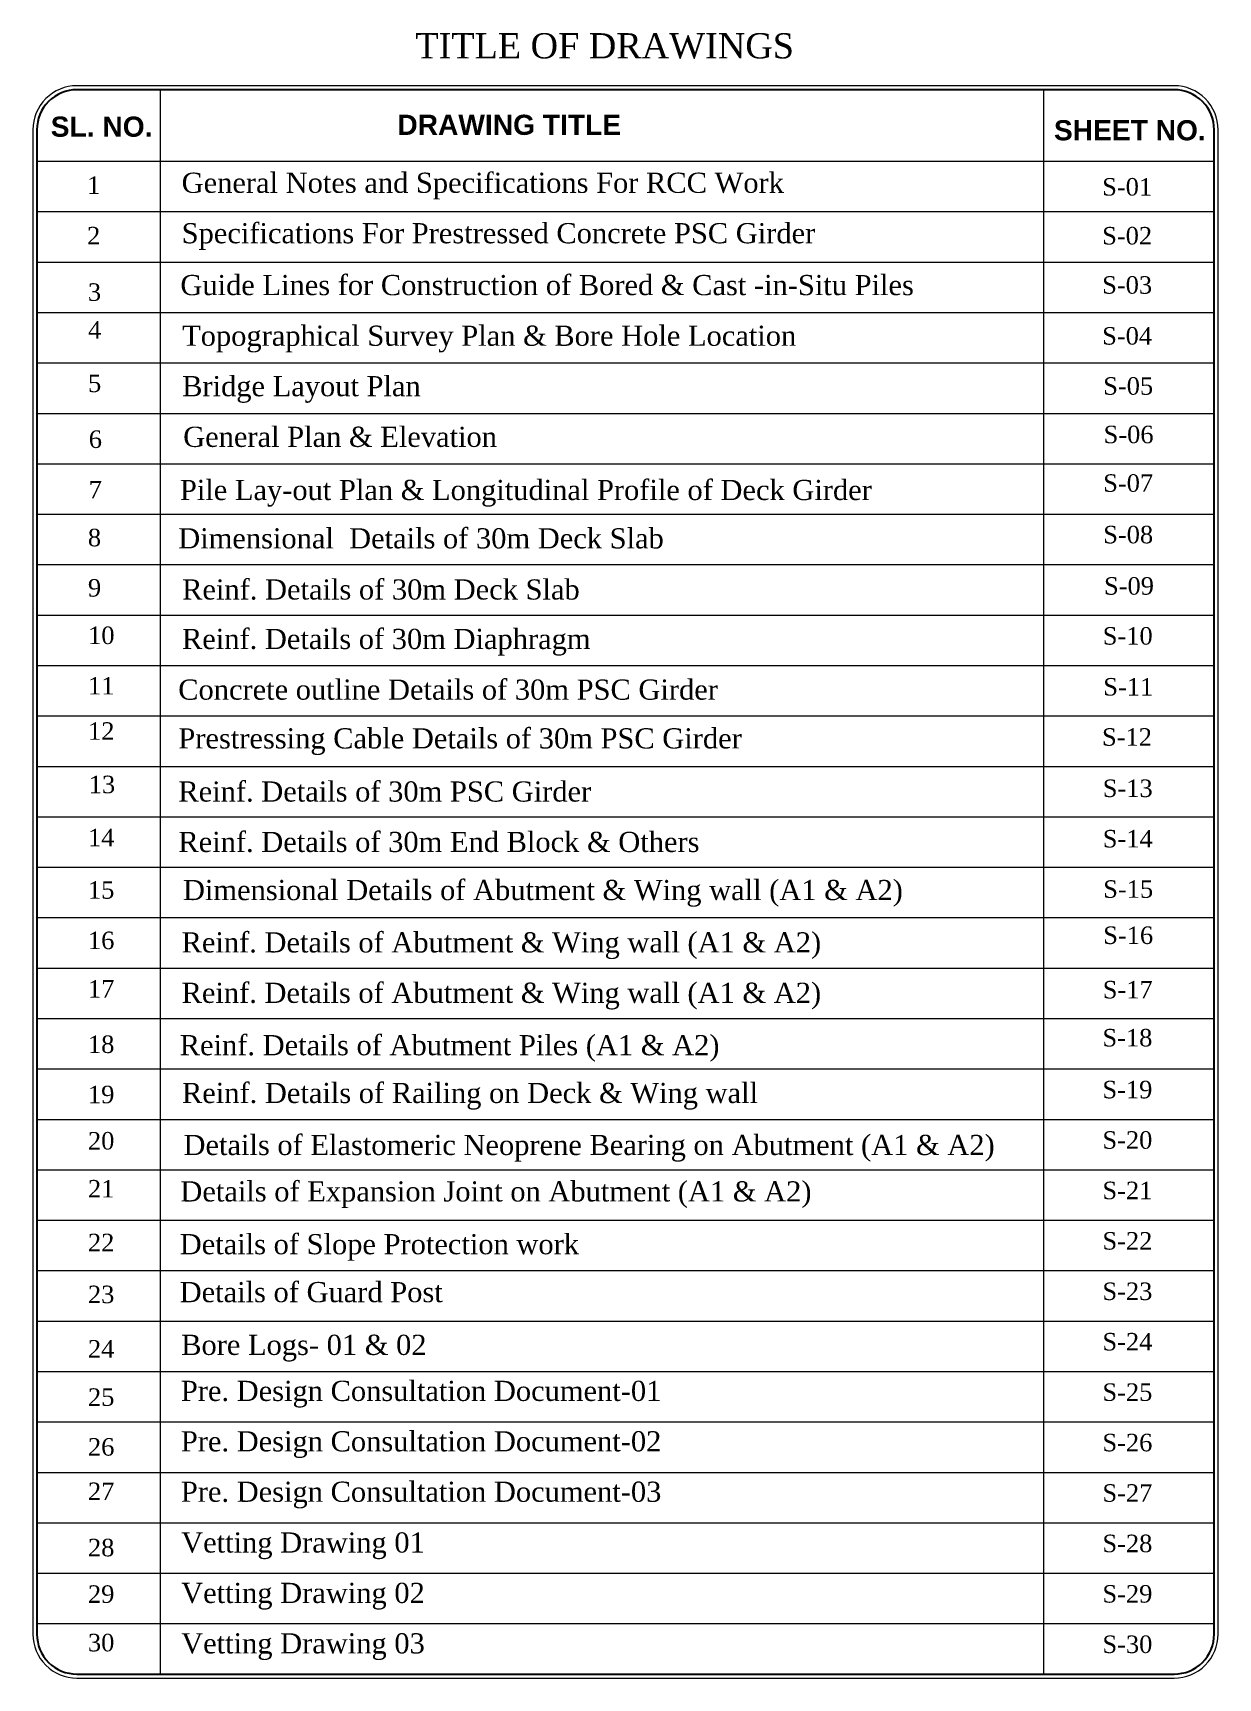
# Model space of a CAD drawing. Header units: metres. Extents: x -397010 to -375428, y 1061584 to 1107369.
# Drawn here: x -387697 to -386216, y 1061967 to 1064023 of the extents above; entities that cross this region are included whole.
import ezdxf
from ezdxf.enums import TextEntityAlignment as Align

# ---------------------------------------------------------------- set-up
doc = ezdxf.new("R2010")
doc.units = ezdxf.units.M
doc.header["$LTSCALE"] = 5
doc.header["$MEASUREMENT"] = 0
doc.layers.add('Text', color=7, linetype='Continuous', lineweight=15)
doc.layers.add('Text-z', color=4, linetype='Continuous', lineweight=20)
doc.styles.add('STYLE1', font='romantic.ttf', dxfattribs={"height": 85})

msp = doc.modelspace()

# ---------------------------------------------------------------- texts
at = {"layer": 'Text', "color": 7, "style": 'STYLE1'}
msp.add_text('TITLE OF DRAWINGS', height=31.5, dxfattribs=at).set_placement((-386982.5, 1063990.7), align=Align.CENTER)
for s, height, p in [('1', 21.9, (-387629.3, 1063821.4)), ('S-01', 21.87, (-386360.8, 1063819.3)), ('2', 21.9, (-387629.3, 1063758.3)), ('S-02', 21.87, (-386360.8, 1063758.2)), ('3', 21.9, (-387628.3, 1063687.8)), ('S-03', 21.87, (-386360.8, 1063696.7)), ('4', 21.9, (-387628.1, 1063640.6)), ('S-04', 21.87, (-386360.8, 1063633.1)), ('5', 21.9, (-387628.1, 1063573.8)), ('S-05', 21.87, (-386359.5, 1063570.5)), ('6', 21.9, (-387627.2, 1063504)), ('S-06', 21.87, (-386359, 1063509.9)), ('7', 21.9, (-387627.2, 1063441)), ('S-07', 21.87, (-386359.5, 1063449.2)), ('8', 21.9, (-387628.3, 1063381.1)), ('S-08', 21.87, (-386359.5, 1063384.8)), ('9', 21.9, (-387628.2, 1063318.3)), ('S-09', 21.87, (-386358.5, 1063320.7)), ('10', 21.87, (-387628, 1063259)), ('S-10', 21.87, (-386360.1, 1063258.3)), ('11', 21.87, (-387628.1, 1063196)), ('S-11', 21.87, (-386359.4, 1063194.7)), ('12', 21.87, (-387628.1, 1063139.4)), ('S-12', 21.87, (-386361, 1063132)), ('13', 21.87, (-387627.2, 1063072.7)), ('S-13', 21.87, (-386360.1, 1063067.9)), ('14', 21.87, (-387628.1, 1063006.4)), ('S-14', 21.87, (-386360.1, 1063004.9)), ('15', 21.87, (-387628.2, 1062940.9)), ('S-15', 21.87, (-386359.5, 1062942)), ('16', 21.87, (-387628.2, 1062877.9)), ('S-16', 21.87, (-386359.5, 1062884.3)), ('17', 21.87, (-387628.2, 1062817.3)), ('S-17', 21.87, (-386360.1, 1062816.3)), ('S-18', 21.87, (-386360.5, 1062756.3)), ('18', 21.87, (-387628.2, 1062748.1)), ('S-19', 21.87, (-386360.5, 1062691.5)), ('19', 21.87, (-387628.2, 1062685.4)), ('S-20', 21.87, (-386360.5, 1062628.5)), ('20', 21.87, (-387628.2, 1062627.5)), ('21', 21.87, (-387628.2, 1062567.6)), ('S-21', 21.87, (-386360.5, 1062565.5)), ('22', 21.87, (-387628.2, 1062500.4)), ('S-22', 21.87, (-386360.5, 1062502.5)), ('23', 21.87, (-387628.2, 1062435.6)), ('S-23', 21.87, (-386360.5, 1062439.5)), ('24', 21.87, (-387628.2, 1062367.6)), ('S-24', 21.87, (-386360.5, 1062376.5)), ('25', 21.87, (-387628.2, 1062307.3)), ('S-25', 21.87, (-386360.5, 1062313.5)), ('26', 21.87, (-387628.2, 1062245.1)), ('S-26', 21.87, (-386360.5, 1062250.5)), ('27', 21.87, (-387628.2, 1062189.6)), ('S-27', 21.87, (-386360.5, 1062187.5)), ('28', 21.87, (-387628.2, 1062119.3)), ('S-28', 21.87, (-386360.5, 1062124.5)), ('29', 21.87, (-387628.2, 1062061.2)), ('S-29', 21.87, (-386360.5, 1062061.5)), ('30', 21.87, (-387628.2, 1062000.6)), ('S-30', 21.87, (-386360.5, 1061998.5))]:
    msp.add_text(s, height=height, dxfattribs=at).set_placement(p)
at = {"layer": 'Text', "color": 7, "char_height": 25.2, "attachment_point": 1, "style": 'STYLE1'}
for s, insert, width in [('{\\fArial|b1|i0|c0|p34;SL. NO.}', (-387674.7, 1063918), 208.139), ('{\\fArial|b1|i0|c0|p34;DRAWING TITLE}', (-387241.6, 1063920.3), 381.245), ('{\\fArial|b1|i0|c0|p34;SHEET NO.}', (-386421.1, 1063913.5), 208.139)]:
    msp.add_mtext(s, dxfattribs=dict(at, insert=insert, width=width))
at = {"layer": 'Text-z', "color": 7, "style": 'STYLE1'}
for s, p in [('Guide Lines for Construction of Bored & Cast -in-Situ Piles', (-387512.7, 1063694.9)), ('Topographical Survey Plan & Bore Hole Location ', (-387510.5, 1063631.6)), ('Bridge Layout Plan', (-387510.5, 1063568.6)), ('General Plan & Elevation', (-387509.2, 1063505.3)), ('Pile Lay-out Plan & Longitudinal Profile of Deck Girder', (-387513.3, 1063438.9)), ('Dimensional  Details of 30m Deck Slab ', (-387515.4, 1063378.5)), ('Concrete outline Details of 30m PSC Girder', (-387515.4, 1063189.5)), ('Prestressing Cable Details of 30m PSC Girder', (-387515.2, 1063128.6)), ('Reinf. Details of 30m PSC Girder', (-387515.2, 1063062.2)), ('Reinf. Details of 30m End Block & Others', (-387515.2, 1062999.2)), ('Reinf. Details of Abutment Piles (A1 & A2) ', (-387513.5, 1062745.3)), ('Details of Expansion Joint on Abutment (A1 & A2) ', (-387512.7, 1062562.6)), ('Details of Slope Protection work', (-387513.5, 1062496.7)), ('Details of Guard Post', (-387513.6, 1062436.8)), ('Bore Logs- 01 & 02', (-387511.7, 1062370.9)), ('Vetting Drawing 01', (-387511.7, 1062124)), ('Vetting Drawing 02', (-387511.7, 1062061)), ('Vetting Drawing 03', (-387511.7, 1061998))]:
    msp.add_text(s, height=25.2, dxfattribs=at).set_placement(p)
at = {"layer": 'Text-z', "color": 7, "char_height": 25.2, "style": 'STYLE1'}
for s, insert, width, attachment_point in [('General Notes and Specifications For RCC Work', (-387511.1, 1063814.5), 923.431, 7), ('Specifications For Prestressed Concrete PSC Girder ', (-387511.1, 1063751.5), 1237.832, 7), ('Reinf. Details of 30m Deck Slab ', (-387510.5, 1063339.8), 759.208, 1), ('Reinf. Details of 30m Diaphragm ', (-387510.7, 1063278), 861.022, 1), ('\\pt896.0112;{\\fTimes New Roman|b0|i0|c0|p18;Dimensional Details of Abutment & Wing wall (A1 & A2) }', (-387509.5, 1062964.3), 883.503, 1), ('\\pt896.0112;{\\fTimes New Roman|b0|i0|c0|p18; Reinf. Details of Abutment & Wing wall (A1 & A2) }', (-387520.7, 1062898.9), 802.31, 1), ('\\pt896.0112;{\\fTimes New Roman|b0|i0|c0|p18; Reinf. Details of Abutment & Wing wall (A1 & A2) }', (-387520.7, 1062835.9), 870.274, 1), ('Reinf. Details of Railing on Deck & Wing wall', (-387510.7, 1062677.3), 861.022, 7), ('Details of Elastomeric Neoprene Bearing on Abutment (A1 & A2) ', (-387508.8, 1062612.3), 1101.365, 7), ('Pre. Design Consultation Document-01', (-387512.1, 1062338.6), 810.838, 1), ('Pre. Design Consultation Document-02', (-387512.1, 1062275.6), 810.838, 1), ('Pre. Design Consultation Document-03', (-387512.1, 1062212.6), 810.838, 1)]:
    msp.add_mtext(s, dxfattribs=dict(at, insert=insert, width=width, attachment_point=attachment_point))

# ---------------------------------------------------------------- linework, layer by layer
at = {"layer": 'Text', "color": 7}
for p, q in [((-387538.1, 1063951.5), (-387538.1, 1061972.2)), ((-386434, 1063951.5), (-386434, 1061972.2))]:
    msp.add_line(p, q, dxfattribs=at)
at = {"layer": 'Text', "color": 7, "lineweight": 5}
msp.add_lwpolyline([(-387642, 1063956.5, 0.414214), (-387697, 1063901.5), (-387697, 1062022.2, 0.414214), (-387642, 1061967.2), (-386270.9, 1061967.2, 0.414214), (-386215.9, 1062022.2), (-386215.9, 1063901.5, 0.414214), (-386270.9, 1063956.5)], format="xyb", close=True, dxfattribs=at)
at = {"layer": 'Text', "color": 7, "lineweight": 30}
msp.add_lwpolyline([(-387642, 1063951.5, 0.414214), (-387692, 1063901.5), (-387692, 1062022.2, 0.414214), (-387642, 1061972.2), (-386270.9, 1061972.2, 0.414214), (-386220.9, 1062022.2), (-386220.9, 1063901.5, 0.414214), (-386270.9, 1063951.5)], format="xyb", close=True, dxfattribs=at)
at = {"layer": 'Text', "color": 7}
for points in [[(-387692, 1063862.2), (-386220.9, 1063862.2)], [(-387692, 1063799.2), (-386220.9, 1063799.2)], [(-387692, 1063736.2), (-386220.9, 1063736.2)], [(-387692, 1063673.2), (-386220.9, 1063673.2)], [(-387692, 1063610.2), (-386220.9, 1063610.2)], [(-387692, 1063547.2), (-386220.9, 1063547.2)], [(-387692, 1063484.2), (-386220.9, 1063484.2)], [(-387692, 1063421.2), (-386220.9, 1063421.2)], [(-387692, 1063358.2), (-386220.9, 1063358.2)], [(-387692, 1063295.2), (-386220.9, 1063295.2)], [(-387692, 1063232.2), (-386220.9, 1063232.2)], [(-387692, 1063169.2), (-386220.9, 1063169.2)], [(-387692, 1063106.2), (-386220.9, 1063106.2)], [(-387692, 1063043.2), (-386220.9, 1063043.2)], [(-387692, 1062980.2), (-386220.9, 1062980.2)], [(-387692, 1062917.2), (-386220.9, 1062917.2)], [(-387692, 1062917.2), (-386220.9, 1062917.2)], [(-387692, 1062854.2), (-386220.9, 1062854.2)], [(-387692, 1062791.2), (-386220.9, 1062791.2)], [(-387692, 1062728.2), (-386220.9, 1062728.2)], [(-387692, 1062665.2), (-386220.9, 1062665.2)], [(-387692, 1062602.2), (-386220.9, 1062602.2)], [(-387692, 1062539.2), (-386220.9, 1062539.2)], [(-387692, 1062476.2), (-386220.9, 1062476.2)], [(-387692, 1062413.2), (-386220.9, 1062413.2)], [(-387692, 1062350.2), (-386220.9, 1062350.2)], [(-387692, 1062287.2), (-386220.9, 1062287.2)], [(-387692, 1062224.2), (-386220.9, 1062224.2)], [(-387692, 1062161.2), (-386220.9, 1062161.2)], [(-387692, 1062098.2), (-386220.9, 1062098.2)], [(-387692, 1062035.2), (-386220.9, 1062035.2)]]:
    msp.add_lwpolyline(points, dxfattribs=at)

msp.set_redraw_order([(e.dxf.handle, doc.entitydb.next_handle()) for e in msp.query("TEXT MTEXT ATTDEF DIMENSION ARC_DIMENSION")])  # texts and dimensions are drawn at this point

doc.saveas('drawing.dxf')
